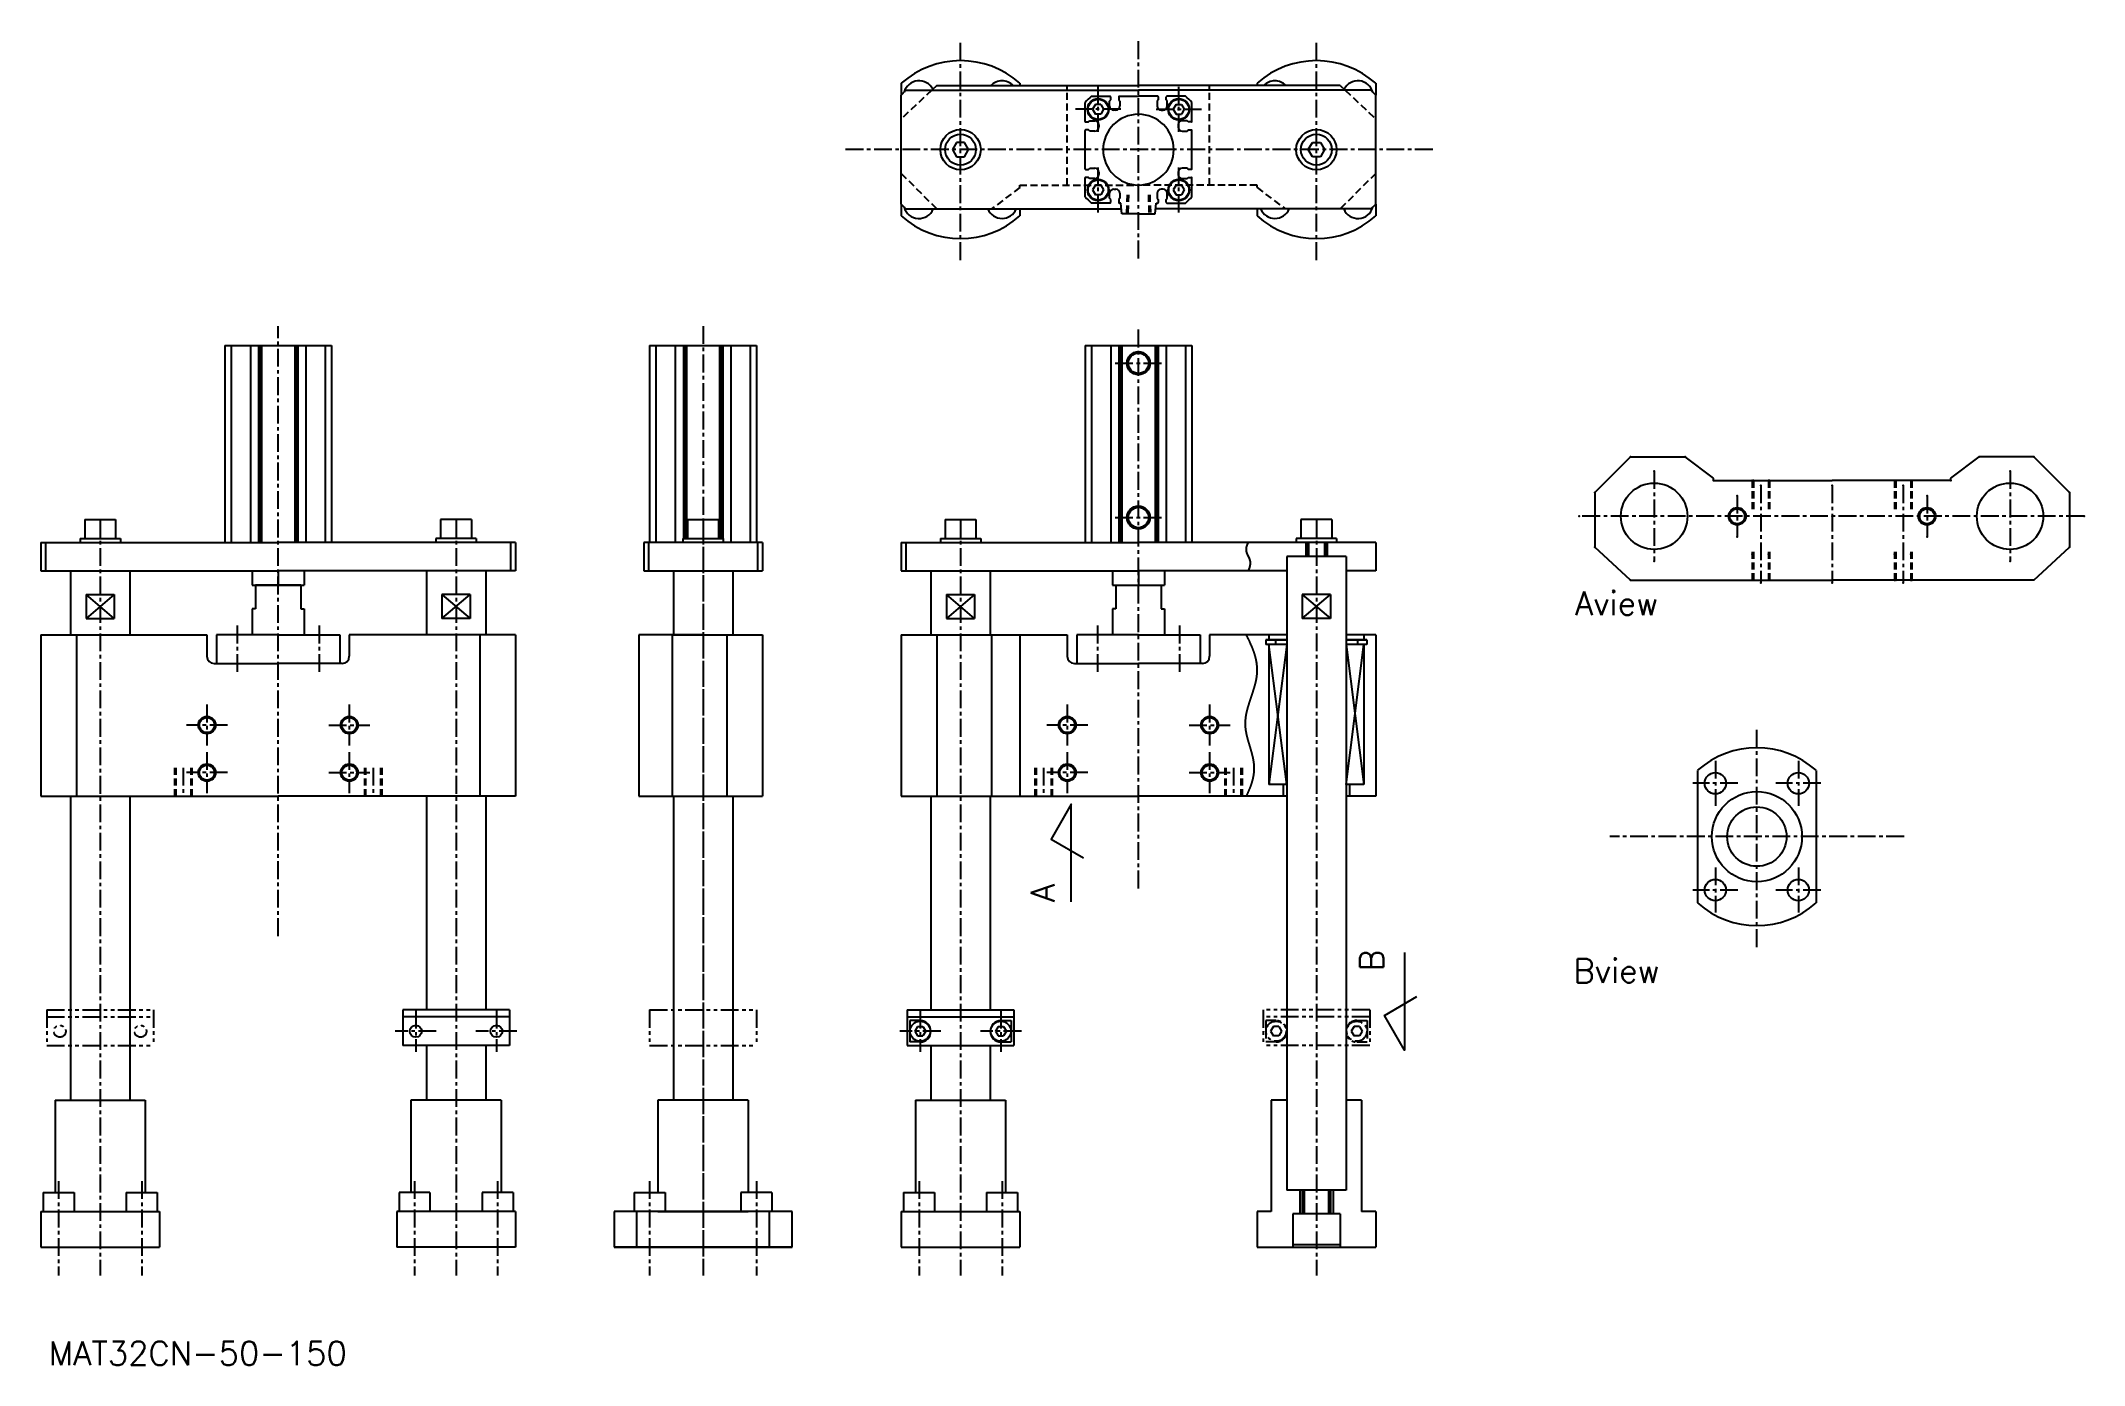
# Model space of a CAD drawing. Extents: x -463 to 399, y -347 to 211.
import ezdxf

# ---------------------------------------------------------------- set-up
doc = ezdxf.new("R2010")
doc.units = 0
for name, pattern in [('CENTER', [12, 7.5, -1.5, 1.5, -1.5]), ('DASHED', [4.5, 3, -1.5]), ('PHANTOM', [15, 7.5, -1.5, 1.5, -1.5, 1.5, -1.5])]:
    doc.linetypes.add(name, pattern=pattern)
doc.layers.get('0').update_dxf_attribs({"linetype": 'CONTINUOUS'})
doc.layers.add('CENTER', color=1, linetype='CENTER')
doc.styles.get("Standard").update_dxf_attribs({"font": 'txt.shx'})

msp = doc.modelspace()

# ---------------------------------------------------------------- texts
at = {"color": 7, "linetype": 'CONTINUOUS'}
for s, p in [('Aview', (184, -30.66)), ('Bview', (183.35, -185.55))]:
    msp.add_text(s, height=10, dxfattribs=at).set_placement(p)
for s, p in [('A', (-35.43, -151.59)), ('B', (103.34, -180.72))]:
    msp.add_text(s, height=10, rotation=90, dxfattribs=at).set_placement(p)
at = {"linetype": 'CONTINUOUS'}
msp.add_text('MAT32CN-50-150', height=10, dxfattribs=at).set_placement((-459.24, -346.71))

# ---------------------------------------------------------------- linework, layer by layer
at = {"color": 7, "linetype": 'CONTINUOUS'}
for p, q in [((-100, 193.47), (-100, 188.52)), ((-100, 188.52), (-98, 190.52)), ((-98, 190.52), (0, 190.52)), ((-85, 192.52), (-87.14, 190.52)), ((-85, 192.52), (0, 192.52)), ((-50.06, 193.52), (-50.06, 192.52)), ((-30, 190.52), (-30, 192.52)), ((85, 192.52), (0, 192.52)), ((98, 190.52), (0, 190.52)), ((30, 190.52), (30, 192.52)), ((50.06, 193.52), (50.06, 192.52)), ((85, 192.52), (87.14, 190.52)), ((100, 188.52), (98, 190.52)), ((100, 193.47), (100, 188.52)), ((-100, 142.52), (-100, 188.52)), ((-22.5, 177.42), (-22.5, 185.36)), ((-19.84, 188.02), (-11.9, 188.02)), ((-18.15, 184.52), (-19.31, 182.52)), ((-19.31, 182.52), (-18.15, 180.52)), ((-15.85, 184.52), (-18.15, 184.52)), ((-15.85, 184.52), (-14.69, 182.52)), ((-14.69, 182.52), (-15.85, 180.52)), ((-12.15, 186.02), (-11.7, 186.52)), ((-12.15, 183.92), (-12.15, 186.02)), ((-11.7, 186.52), (-11.7, 187.82)), ((-9.55, 182.22), (-10.45, 182.22)), ((-8.3, 187.82), (-8.3, 186.52)), ((-8.3, 186.52), (-7.85, 186.02)), ((-8.1, 188.02), (0, 188.02)), ((-7.85, 186.02), (-7.85, 183.92)), ((8.1, 188.02), (0, 188.02)), ((8.3, 186.52), (7.85, 186.02)), ((7.85, 186.02), (7.85, 183.92)), ((8.3, 187.82), (8.3, 186.52)), ((9.55, 182.22), (10.45, 182.22)), ((11.7, 186.52), (11.7, 187.82)), ((12.15, 186.02), (11.7, 186.52)), ((19.84, 188.02), (11.9, 188.02)), ((12.15, 183.92), (12.15, 186.02)), ((15.85, 184.52), (14.69, 182.52)), ((14.69, 182.52), (15.85, 180.52)), ((15.85, 184.52), (18.15, 184.52)), ((18.15, 184.52), (19.31, 182.52)), ((19.31, 182.52), (18.15, 180.52)), ((22.5, 177.42), (22.5, 185.36)), ((100, 142.52), (100, 188.52)), ((-22.5, 157.42), (-22.5, 173.62)), ((-22.3, 177.22), (-21, 177.22)), ((-21, 173.82), (-22.3, 173.82)), ((-21, 177.22), (-20.5, 177.67)), ((-20.5, 173.37), (-21, 173.82)), ((-20.5, 177.67), (-18.4, 177.67)), ((-18.4, 173.37), (-20.5, 173.37)), ((-15.85, 180.52), (-18.15, 180.52)), ((-16.7, 175.97), (-16.7, 175.07)), ((15.85, 180.52), (18.15, 180.52)), ((16.7, 175.97), (16.7, 175.07)), ((20.5, 177.67), (18.4, 177.67)), ((18.4, 173.37), (20.5, 173.37)), ((21, 177.22), (20.5, 177.67)), ((20.5, 173.37), (21, 173.82)), ((22.3, 177.22), (21, 177.22)), ((21, 173.82), (22.3, 173.82)), ((22.5, 157.42), (22.5, 173.62)), ((-76.72, 168.49), (-78.43, 165.52)), ((-78.43, 165.52), (-76.72, 162.55)), ((-73.29, 168.49), (-76.72, 168.49)), ((-71.57, 165.52), (-73.29, 168.49)), ((-73.29, 162.55), (-71.57, 165.52)), ((71.57, 165.52), (73.29, 168.49)), ((73.29, 162.55), (71.57, 165.52)), ((73.29, 168.49), (76.71, 168.49)), ((76.71, 168.49), (78.43, 165.52)), ((78.43, 165.52), (76.71, 162.55)), ((-76.72, 162.55), (-73.29, 162.55)), ((-22.3, 157.22), (-21, 157.22)), ((-21, 157.22), (-20.5, 157.67)), ((-20.5, 157.67), (-18.4, 157.67)), ((-16.7, 155.97), (-16.7, 155.07)), ((16.7, 155.97), (16.7, 155.07)), ((20.5, 157.67), (18.4, 157.67)), ((21, 157.22), (20.5, 157.67)), ((22.3, 157.22), (21, 157.22)), ((76.71, 162.55), (73.29, 162.55)), ((-22.5, 145.68), (-22.5, 153.62)), ((-21, 153.82), (-22.3, 153.82)), ((-20.5, 153.37), (-21, 153.82)), ((-18.4, 153.37), (-20.5, 153.37)), ((-18.15, 150.52), (-19.31, 148.52)), ((-19.31, 148.52), (-18.15, 146.52)), ((-15.85, 150.52), (-18.15, 150.52)), ((-15.85, 146.52), (-18.15, 146.52)), ((-15.85, 150.52), (-14.69, 148.52)), ((-14.69, 148.52), (-15.85, 146.52)), ((-12.15, 145.02), (-12.15, 147.12)), ((-10.45, 148.82), (-9.55, 148.82)), ((-7.85, 147.12), (-7.85, 145.02)), ((7.85, 147.12), (7.85, 145.02)), ((10.45, 148.82), (9.55, 148.82)), ((12.15, 145.02), (12.15, 147.12)), ((15.85, 150.52), (14.69, 148.52)), ((14.69, 148.52), (15.85, 146.52)), ((15.85, 150.52), (18.15, 150.52)), ((15.85, 146.52), (18.15, 146.52)), ((18.15, 150.52), (19.31, 148.52)), ((19.31, 148.52), (18.15, 146.52)), ((18.4, 153.37), (20.5, 153.37)), ((20.5, 153.37), (21, 153.82)), ((21, 153.82), (22.3, 153.82)), ((22.5, 145.68), (22.5, 153.62)), ((-98, 140.52), (-100, 142.52)), ((-100, 142.52), (-100, 137.57)), ((-98, 140.52), (-7.22, 140.52)), ((-50, 140.52), (-50, 137.57)), ((-11.9, 143.02), (-19.84, 143.02)), ((-11.7, 144.52), (-12.15, 145.02)), ((-11.7, 143.22), (-11.7, 144.52)), ((-7.85, 145.02), (-8.3, 144.52)), ((-8.3, 144.52), (-8.3, 143.22)), ((-7.5, 143.02), (-8.1, 143.02)), ((-7, 138.52), (-7.5, 143.02)), ((0, 138.52), (-7, 138.52)), ((0, 138.52), (7, 138.52)), ((7, 138.52), (7.5, 143.02)), ((98, 140.52), (7.22, 140.52)), ((7.5, 143.02), (8.1, 143.02)), ((7.85, 145.02), (8.3, 144.52)), ((8.3, 144.52), (8.3, 143.22)), ((11.7, 144.52), (12.15, 145.02)), ((11.7, 143.22), (11.7, 144.52)), ((11.9, 143.02), (19.84, 143.02)), ((50, 140.52), (50, 137.57)), ((98, 140.52), (100, 142.52)), ((100, 142.52), (100, 137.57)), ((-385.12, 83), (-385.12, 0)), ((-385.12, 83), (-362.62, 83)), ((-382.47, 83), (-382.47, 0)), ((-374.32, 83), (-374.32, 0)), ((-370.92, 83), (-370.92, 0)), ((-370.12, 83), (-370.12, 0)), ((-369.62, 83), (-369.62, 0)), ((-362.62, 83), (-340.12, 83)), ((-355.62, 83), (-355.62, 0)), ((-355.12, 83), (-355.12, 0)), ((-354.32, 83), (-354.32, 0)), ((-350.92, 83), (-350.92, 0)), ((-342.78, 83), (-342.78, 0)), ((-340.12, 83), (-340.12, 0)), ((-206.03, 83), (-206.03, 0)), ((-206.03, 83), (-183.53, 83)), ((-203.37, 83), (-203.37, 0)), ((-195.23, 83), (-195.23, 0)), ((-191.83, 83), (-191.83, 1.6)), ((-191.03, 83), (-191.03, 1.6)), ((-190.53, 83), (-190.53, 1.6)), ((-183.53, 83), (-161.03, 83)), ((-176.53, 83), (-176.53, 1.6)), ((-176.03, 83), (-176.03, 1.6)), ((-175.23, 83), (-175.23, 1.6)), ((-171.83, 83), (-171.83, 0)), ((-163.69, 83), (-163.69, 0)), ((-161.03, 83), (-161.03, 0)), ((-22.5, 83), (-22.5, 0)), ((-22.5, 83), (0, 83)), ((-19.84, 83), (-19.84, 0)), ((-11.7, 83), (-11.7, 0)), ((-8.3, 83), (-8.3, 0)), ((-7.5, 83), (-7.5, 0)), ((-7, 83), (-7, 0)), ((0, 83), (22.5, 83)), ((7, 83), (7, 0)), ((7.5, 83), (7.5, 0)), ((8.3, 83), (8.3, 0)), ((11.7, 83), (11.7, 0)), ((19.84, 83), (19.84, 0)), ((22.5, 83), (22.5, 0)), ((192.36, 21.03), (207.36, 36.03)), ((207.36, 36.03), (230.36, 36.03)), ((242.36, 27.03), (230.36, 36.03)), ((342.36, 27.03), (354.36, 36.03)), ((377.36, 36.03), (354.36, 36.03)), ((392.36, 21.03), (377.36, 36.03)), ((242.36, 26.03), (242.36, 27.03)), ((242.36, 26.03), (292.36, 26.03)), ((342.36, 26.03), (292.36, 26.03)), ((342.36, 26.03), (342.36, 27.03)), ((192.36, 21.03), (192.36, -1.97)), ((392.36, 21.03), (392.36, -1.97)), ((-444.12, 9.6), (-431.12, 9.6)), ((-444.12, 9.6), (-444.12, 1.6)), ((-431.12, 9.6), (-431.12, 1.6)), ((-281.12, 9.6), (-294.12, 9.6)), ((-294.12, 9.6), (-294.12, 1.6)), ((-281.12, 9.6), (-281.12, 1.6)), ((-190.03, 9.6), (-177.03, 9.6)), ((-190.03, 9.6), (-190.03, 1.6)), ((-177.03, 9.6), (-177.03, 1.6)), ((-81.5, 9.6), (-68.5, 9.6)), ((-81.5, 9.6), (-81.5, 1.6)), ((-68.5, 9.6), (-68.5, 1.6)), ((81.5, 9.6), (68.5, 9.6)), ((68.5, 9.6), (68.5, 1.6)), ((81.5, 9.6), (81.5, 1.6)), ((-462.62, 0), (-362.62, 0)), ((-462.62, 0), (-462.62, -12)), ((-460.62, 0), (-460.62, -12)), ((-446.12, 1.6), (-429.12, 1.6)), ((-446.12, 1.6), (-446.12, 0)), ((-429.12, 1.6), (-429.12, 0)), ((-262.62, 0), (-362.62, 0)), ((-279.12, 1.6), (-296.12, 1.6)), ((-296.12, 1.6), (-296.12, 0)), ((-279.12, 1.6), (-279.12, 0)), ((-264.62, 0), (-264.62, -12)), ((-262.62, 0), (-262.62, -12)), ((-158.53, 0), (-208.53, 0)), ((-208.53, 0), (-208.53, -12)), ((-206.53, 0), (-206.53, -12)), ((-192.03, 1.6), (-175.03, 1.6)), ((-192.03, 1.6), (-192.03, 0)), ((-175.03, 1.6), (-175.03, 0)), ((-160.53, 0), (-160.53, -12)), ((-158.53, 0), (-158.53, -12)), ((-100, 0), (0, 0)), ((-100, 0), (-100, -12)), ((-98, 0), (-98, -12)), ((-83.5, 1.6), (-66.5, 1.6)), ((-83.5, 1.6), (-83.5, 0)), ((-66.5, 1.6), (-66.5, 0)), ((100, 0), (0, 0)), ((83.5, 1.6), (66.5, 1.6)), ((66.5, 1.6), (66.5, 0)), ((70.5, 0), (70.5, -6)), ((71, 0), (71, -6)), ((71.63, 0), (71.63, -6)), ((78.38, 0), (78.38, -6)), ((79, 0), (79, -6)), ((79.5, 0), (79.5, -6)), ((83.5, 1.6), (83.5, 0)), ((100, 0), (100, -12)), ((87.5, -6), (62.5, -6)), ((62.5, -6), (62.5, -273)), ((87.5, -6), (87.5, -273)), ((207.36, -15.97), (192.36, -1.97)), ((377.36, -15.97), (392.36, -1.97)), ((-462.62, -12), (-450.12, -12)), ((-462.62, -12), (-362.62, -12)), ((-450.12, -12), (-425.12, -12)), ((-450.12, -12), (-450.12, -39)), ((-425.12, -12), (-425.12, -39)), ((-373.62, -12), (-373.62, -18)), ((-262.62, -12), (-362.62, -12)), ((-362.62, -12), (-362.62, -18)), ((-351.62, -12), (-351.62, -18)), ((-300.12, -12), (-300.12, -39)), ((-275.12, -12), (-275.12, -39)), ((-208.53, -12), (-158.53, -12)), ((-196.03, -12), (-196.03, -39)), ((-171.03, -12), (-171.03, -39)), ((-100, -12), (0, -12)), ((-87.5, -12), (-87.5, -39)), ((-62.5, -12), (-62.5, -39)), ((-11, -12), (-11, -18)), ((62.5, -12), (0, -12)), ((0, -12), (0, -18)), ((11, -12), (11, -18)), ((100, -12), (87.5, -12)), ((207.36, -15.97), (292.36, -15.97)), ((377.36, -15.97), (292.36, -15.97)), ((-443.56, -22), (-431.69, -22)), ((-443.56, -22), (-443.56, -32)), ((-431.69, -22), (-443.56, -32)), ((-431.69, -32), (-443.56, -22)), ((-431.69, -22), (-431.69, -32)), ((-373.62, -18), (-351.62, -18)), ((-372.12, -18), (-372.12, -28)), ((-353.12, -18), (-372.12, -18)), ((-353.12, -18), (-353.12, -28)), ((-293.56, -22), (-293.56, -32)), ((-293.56, -32), (-281.69, -22)), ((-281.69, -22), (-293.56, -22)), ((-293.56, -22), (-281.69, -32)), ((-281.69, -22), (-281.69, -32)), ((-69.06, -32), (-80.94, -22)), ((-80.94, -22), (-80.94, -32)), ((-80.94, -22), (-69.06, -22)), ((-69.06, -22), (-80.94, -32)), ((-69.06, -22), (-69.06, -32)), ((-11, -18), (11, -18)), ((-9.5, -18), (-9.5, -28)), ((9.5, -18), (9.5, -28)), ((80.94, -22), (69.06, -22)), ((69.06, -22), (69.06, -32)), ((69.06, -22), (80.94, -32)), ((69.06, -32), (80.94, -22)), ((80.94, -22), (80.94, -32)), ((-443.56, -32), (-431.69, -32)), ((-373.62, -28), (-373.62, -39)), ((-372.12, -28), (-373.62, -28)), ((-353.12, -28), (-351.62, -28)), ((-351.62, -28), (-351.62, -39)), ((-281.69, -32), (-293.56, -32)), ((-80.94, -32), (-69.06, -32)), ((-11, -28), (-11, -39)), ((-9.5, -28), (-11, -28)), ((9.5, -28), (11, -28)), ((11, -28), (11, -39)), ((80.94, -32), (69.06, -32)), ((-462.62, -39), (-450.12, -39)), ((-462.62, -39), (-392.62, -39)), ((-462.62, -39), (-462.62, -107)), ((-447.62, -39), (-447.62, -107)), ((-392.62, -39), (-392.62, -48)), ((-362.62, -39), (-388.62, -39)), ((-388.62, -39), (-388.62, -51)), ((-362.62, -39), (-336.62, -39)), ((-336.62, -39), (-336.62, -51)), ((-262.62, -39), (-332.62, -39)), ((-332.62, -39), (-332.62, -48)), ((-277.62, -39), (-277.62, -107)), ((-262.62, -39), (-262.62, -107)), ((-183.53, -39), (-210.53, -39)), ((-210.53, -39), (-210.53, -107)), ((-196.53, -39), (-196.53, -107)), ((-196.03, -39), (-171.03, -39)), ((-183.53, -39), (-158.53, -39)), ((-173.53, -39), (-173.53, -107)), ((-158.53, -39), (-158.53, -107)), ((-100, -39), (-30, -39)), ((-100, -39), (-100, -107)), ((-85, -39), (-85, -107)), ((-62, -39), (-62, -107)), ((-50, -39), (-50, -107)), ((-30, -39), (-30, -48)), ((-26, -39), (-26, -51)), ((0, -39), (-26, -39)), ((0, -39), (26, -39)), ((26, -39), (26, -51)), ((62.5, -39), (30, -39)), ((30, -39), (30, -48)), ((53.75, -41), (53.75, -43)), ((62.5, -41), (53.75, -41)), ((62.5, -41.25), (53.75, -41.25)), ((62.5, -43), (53.75, -43)), ((55, -39), (55, -41)), ((55, -43), (55, -102)), ((62.5, -102), (55, -43)), ((62.5, -43), (55, -102)), ((57.75, -41.25), (57.75, -43)), ((62.5, -43), (62.5, -102)), ((100, -39), (87.5, -39)), ((96.25, -41), (87.5, -41)), ((96.25, -41.25), (87.5, -41.25)), ((96.25, -43), (87.5, -43)), ((87.5, -43), (87.5, -102)), ((87.5, -102), (95, -43)), ((87.5, -43), (95, -102)), ((92.25, -41.25), (92.25, -43)), ((95, -39), (95, -41)), ((95, -43), (95, -102)), ((96.25, -41), (96.25, -43)), ((100, -39), (100, -107)), ((-389.62, -51), (-362.62, -51)), ((-335.62, -51), (-362.62, -51)), ((-27, -51), (0, -51)), ((27, -51), (0, -51)), ((62.5, -102), (55, -102)), ((61, -102), (61, -107)), ((95, -102), (87.5, -102)), ((89, -102), (89, -107)), ((235.65, -96.05), (235.65, -151.95)), ((285.65, -96.05), (285.65, -151.95)), ((-462.62, -107), (-450.12, -107)), ((-462.62, -107), (-362.62, -107)), ((-450.12, -107), (-450.12, -235)), ((-425.12, -107), (-425.12, -235)), ((-262.62, -107), (-362.62, -107)), ((-300.12, -107), (-300.12, -197)), ((-275.12, -107), (-275.12, -197)), ((-210.53, -107), (-158.53, -107)), ((-196.03, -107), (-196.03, -235)), ((-196.03, -107), (-171.03, -107)), ((-171.03, -107), (-171.03, -235)), ((-100, -107), (0, -107)), ((-87.5, -107), (-87.5, -197)), ((-62.5, -107), (-62.5, -197)), ((62.5, -107), (0, -107)), ((100, -107), (87.5, -107)), ((-265.12, -197), (-310.12, -197)), ((-310.12, -197), (-310.12, -212)), ((-265.12, -197), (-265.12, -212)), ((-97.5, -197), (-52.5, -197)), ((-97.5, -197), (-97.5, -212)), ((-52.5, -197), (-52.5, -212)), ((-265.12, -200), (-310.12, -200)), ((-97.5, -200), (-52.5, -200)), ((-92, -201.5), (-96.38, -201.5)), ((-96.38, -201.5), (-96.38, -210.5)), ((-93.15, -204), (-94.31, -206)), ((-94.31, -206), (-93.15, -208)), ((-93.15, -204), (-90.85, -204)), ((-90.85, -204), (-89.69, -206)), ((-89.69, -206), (-90.85, -208)), ((-59.15, -204), (-60.31, -206)), ((-60.31, -206), (-59.15, -208)), ((-59.15, -204), (-56.85, -204)), ((-58, -201.5), (-53.62, -201.5)), ((-56.85, -204), (-55.69, -206)), ((-55.69, -206), (-56.85, -208)), ((-53.62, -201.5), (-53.62, -210.5)), ((-265.12, -212), (-310.12, -212)), ((-300.12, -212), (-300.12, -235)), ((-275.12, -212), (-275.12, -235)), ((-97.5, -212), (-52.5, -212)), ((-92, -210.5), (-96.38, -210.5)), ((-93.15, -208), (-90.85, -208)), ((-87.5, -212), (-87.5, -235)), ((-62.5, -212), (-62.5, -235)), ((-59.15, -208), (-56.85, -208)), ((-58, -210.5), (-53.62, -210.5)), ((-456.62, -235), (-437.62, -235)), ((-456.62, -235), (-456.62, -274)), ((-437.62, -235), (-418.62, -235)), ((-418.62, -235), (-418.62, -274)), ((-306.62, -235), (-306.62, -274)), ((-287.62, -235), (-306.62, -235)), ((-268.62, -235), (-287.62, -235)), ((-268.62, -235), (-268.62, -274)), ((-202.53, -235), (-202.53, -274)), ((-164.53, -235), (-202.53, -235)), ((-164.53, -235), (-171.03, -235)), ((-164.53, -235), (-164.53, -274)), ((-94, -235), (-75, -235)), ((-94, -235), (-94, -274)), ((-75, -235), (-56, -235)), ((-56, -235), (-56, -274)), ((56, -235), (56, -282)), ((62.5, -235), (56, -235)), ((94, -235), (87.5, -235)), ((94, -235), (94, -282)), ((-461.62, -274), (-448.62, -274)), ((-461.62, -274), (-461.62, -282)), ((-448.62, -274), (-448.62, -282)), ((-426.62, -274), (-413.62, -274)), ((-426.62, -274), (-426.62, -282)), ((-413.62, -274), (-413.62, -282)), ((-298.62, -274), (-311.62, -274)), ((-311.62, -274), (-311.62, -282)), ((-298.62, -274), (-298.62, -282)), ((-263.62, -274), (-276.62, -274)), ((-276.62, -274), (-276.62, -282)), ((-263.62, -274), (-263.62, -282)), ((-212.53, -274), (-199.53, -274)), ((-212.53, -274), (-212.53, -282)), ((-199.53, -274), (-199.53, -282)), ((-154.53, -274), (-167.53, -274)), ((-167.53, -274), (-167.53, -282)), ((-154.53, -274), (-154.53, -282)), ((-99, -274), (-86, -274)), ((-99, -274), (-99, -282)), ((-86, -274), (-86, -282)), ((-64, -274), (-51, -274)), ((-64, -274), (-64, -282)), ((-51, -274), (-51, -282)), ((87.5, -273), (62.5, -273)), ((68, -273), (68, -283)), ((69, -273), (69, -283)), ((69.88, -273), (69.88, -283)), ((80.13, -273), (80.13, -283)), ((81, -273), (81, -283)), ((82, -273), (82, -283)), ((-462.62, -282), (-462.62, -297)), ((-462.62, -282), (-437.62, -282)), ((-437.62, -282), (-412.62, -282)), ((-412.62, -282), (-412.62, -297)), ((-312.62, -282), (-312.62, -297)), ((-287.62, -282), (-312.62, -282)), ((-262.62, -282), (-287.62, -282)), ((-262.62, -282), (-262.62, -297)), ((-183.53, -282), (-221.03, -282)), ((-221.03, -282), (-221.03, -297)), ((-211.48, -297), (-211.48, -282)), ((-202.53, -282), (-164.53, -282)), ((-146.03, -282), (-183.53, -282)), ((-155.58, -297), (-155.58, -282)), ((-146.03, -297), (-146.03, -282)), ((-100, -282), (-100, -297)), ((-100, -282), (-75, -282)), ((-75, -282), (-50, -282)), ((-50, -282), (-50, -297)), ((50, -282), (50, -297)), ((56, -282), (50, -282)), ((85, -283), (65, -283)), ((65, -283), (65, -297)), ((85, -283), (85, -297)), ((100, -282), (94, -282)), ((100, -282), (100, -297)), ((-462.62, -297), (-412.62, -297)), ((-262.62, -297), (-312.62, -297)), ((-221.03, -297), (-146.03, -297)), ((-183.53, -297), (-221.03, -297)), ((-183.53, -297), (-221.03, -297)), ((-146.03, -297), (-183.53, -297)), ((-100, -297), (-50, -297)), ((50, -297), (100, -297)), ((85, -296), (65, -296))]:
    msp.add_line(p, q, dxfattribs=at)
at = {"color": 3, "linetype": 'DASHED'}
for p, q in [((-87.14, 190.52), (-100, 178.52)), ((-30, 150.52), (-30, 190.52)), ((30, 150.52), (30, 190.52)), ((87.14, 190.52), (100, 178.52)), ((-100, 155.52), (-100, 178.52)), ((100, 155.52), (100, 178.52)), ((-100, 155.52), (-85, 140.52)), ((100, 155.52), (85, 140.52)), ((-50, 149.52), (-62, 140.52)), ((-50, 150.52), (0, 150.52)), ((-50, 149.52), (-50, 150.52)), ((-4.75, 146.51), (-5.03, 138.53)), ((-4.17, 146.51), (-4.45, 138.51)), ((50, 150.52), (0, 150.52)), ((4.17, 146.51), (4.45, 138.51)), ((4.75, 146.51), (5.03, 138.53)), ((50, 149.52), (50, 150.52)), ((50, 149.52), (62, 140.52)), ((-85, 140.52), (-62, 140.52)), ((85, 140.52), (62, 140.52)), ((258.71, 26.03), (258.71, 14.03)), ((259.21, 26.03), (259.21, 14.03)), ((265.51, 26.03), (265.51, 14.03)), ((266.01, 26.03), (266.01, 14.03)), ((318.71, 26.03), (318.71, 14.03)), ((319.21, 26.03), (319.21, 14.03)), ((325.51, 26.03), (325.51, 14.03)), ((326.01, 26.03), (326.01, 14.03)), ((258.71, -3.97), (258.71, -15.97)), ((259.21, -3.97), (259.21, -15.97)), ((265.51, -3.97), (265.51, -15.97)), ((266.01, -3.97), (266.01, -15.97)), ((318.71, -3.97), (318.71, -15.97)), ((319.21, -3.97), (319.21, -15.97)), ((325.51, -3.97), (325.51, -15.97)), ((326.01, -3.97), (326.01, -15.97)), ((-406.27, -95), (-406.27, -107)), ((-405.77, -95), (-405.77, -107)), ((-399.47, -95), (-399.47, -107)), ((-398.97, -95), (-398.97, -107)), ((-326.27, -95), (-326.27, -107)), ((-325.77, -95), (-325.77, -107)), ((-319.47, -95), (-319.47, -107)), ((-318.97, -95), (-318.97, -107)), ((-43.65, -95), (-43.65, -107)), ((-43.15, -95), (-43.15, -107)), ((-36.85, -95), (-36.85, -107)), ((-36.35, -95), (-36.35, -107)), ((36.35, -95), (36.35, -107)), ((36.85, -95), (36.85, -107)), ((43.15, -95), (43.15, -107)), ((43.65, -95), (43.65, -107))]:
    msp.add_line(p, q, dxfattribs=at)
at = {"color": 3, "linetype": 'PHANTOM'}
for p, q in [((-460.12, -197), (-415.12, -197)), ((-460.12, -197), (-460.12, -212)), ((-415.12, -197), (-415.12, -212)), ((-206.03, -197), (-161.03, -197)), ((-206.03, -197), (-206.03, -212)), ((-161.03, -197), (-161.03, -212)), ((97.5, -197), (52.5, -197)), ((52.5, -197), (52.5, -212)), ((97.5, -197), (97.5, -212)), ((-460.12, -200), (-415.12, -200)), ((97.5, -200), (52.5, -200)), ((53.62, -201.5), (53.62, -210.5)), ((58, -201.5), (53.62, -201.5)), ((56.85, -204), (55.69, -206)), ((55.69, -206), (56.85, -208)), ((59.15, -204), (56.85, -204)), ((59.15, -204), (60.31, -206)), ((60.31, -206), (59.15, -208)), ((90.85, -204), (89.69, -206)), ((89.69, -206), (90.85, -208)), ((93.15, -204), (90.85, -204)), ((92, -201.5), (96.38, -201.5)), ((93.15, -204), (94.31, -206)), ((94.31, -206), (93.15, -208)), ((96.38, -201.5), (96.38, -210.5)), ((-460.12, -212), (-415.12, -212)), ((-206.03, -212), (-161.03, -212)), ((97.5, -212), (52.5, -212)), ((58, -210.5), (53.62, -210.5)), ((59.15, -208), (56.85, -208)), ((93.15, -208), (90.85, -208)), ((92, -210.5), (96.38, -210.5))]:
    msp.add_line(p, q, dxfattribs=at)
at = {"color": 7, "linetype": 'CONTINUOUS'}
for points in [[(-28.35, -151.53), (-28.35, -110.36), (-36.81, -125.01), (-23.15, -132.9)], [(112.17, -172.78), (112.17, -213.95), (103.71, -199.3), (117.37, -191.41)]]:
    msp.add_lwpolyline(points, dxfattribs=at)
at = {"color": 7}
for points in [[(46.27, 0, 0), (46.25, -0.03, 0), (46.24, -0.05, 0), (46.22, -0.08, 0), (46.21, -0.11, 0), (46.19, -0.13, 0), (46.18, -0.16, 0), (46.17, -0.19, 0), (46.15, -0.21, 0), (46.14, -0.24, 0), (46.12, -0.27, 0), (46.11, -0.29, 0), (46.09, -0.32, 0), (46.08, -0.35, 0), (46.07, -0.38, 0), (46.05, -0.4, 0), (46.04, -0.43, 0), (46.03, -0.46, 0), (46.01, -0.48, 0), (46, -0.51, 0), (45.99, -0.54, 0), (45.97, -0.57, 0), (45.96, -0.59, 0), (45.95, -0.62, 0), (45.93, -0.65, 0), (45.92, -0.68, 0), (45.91, -0.7, 0), (45.9, -0.73, 0), (45.88, -0.76, 0), (45.87, -0.79, 0), (45.86, -0.81, 0), (45.85, -0.84, 0), (45.83, -0.87, 0), (45.82, -0.9, 0), (45.81, -0.92, 0), (45.8, -0.95, 0), (45.79, -0.98, 0), (45.77, -1.01, 0), (45.76, -1.04, 0), (45.75, -1.07, 0), (45.74, -1.09, 0), (45.73, -1.12, 0), (45.72, -1.15, 0), (45.7, -1.18, 0), (45.69, -1.21, 0), (45.68, -1.23, 0), (45.67, -1.26, 0), (45.66, -1.29, 0), (45.65, -1.32, 0), (45.64, -1.35, 0), (45.63, -1.38, 0), (45.62, -1.41, 0), (45.61, -1.43, 0), (45.6, -1.46, 0), (45.59, -1.49, 0), (45.58, -1.52, 0), (45.57, -1.55, 0), (45.56, -1.58, 0), (45.55, -1.61, 0), (45.54, -1.64, 0), (45.53, -1.67, 0), (45.52, -1.69, 0), (45.52, -1.72, 0), (45.51, -1.75, 0), (45.5, -1.78, 0), (45.49, -1.81, 0), (45.48, -1.84, 0), (45.47, -1.87, 0), (45.47, -1.9, 0), (45.46, -1.93, 0), (45.45, -1.96, 0), (45.44, -1.99, 0), (45.44, -2.02, 0), (45.43, -2.05, 0), (45.42, -2.08, 0), (45.42, -2.11, 0), (45.41, -2.14, 0), (45.41, -2.17, 0), (45.4, -2.2, 0), (45.39, -2.23, 0), (45.39, -2.26, 0), (45.38, -2.29, 0), (45.38, -2.32, 0), (45.37, -2.35, 0), (45.37, -2.38, 0), (45.36, -2.41, 0), (45.36, -2.44, 0), (45.36, -2.47, 0), (45.35, -2.5, 0), (45.35, -2.53, 0), (45.35, -2.56, 0), (45.34, -2.59, 0), (45.34, -2.62, 0), (45.34, -2.65, 0), (45.34, -2.68, 0), (45.33, -2.71, 0), (45.33, -2.74, 0), (45.33, -2.77, 0), (45.33, -2.8, 0), (45.33, -2.83, 0), (45.33, -2.86, 0), (45.33, -2.89, 0), (45.33, -2.92, 0), (45.33, -2.95, 0), (45.33, -2.98, 0), (45.33, -3.01, 0), (45.33, -3.05, 0), (45.33, -3.08, 0), (45.33, -3.11, 0), (45.33, -3.14, 0), (45.33, -3.17, 0), (45.33, -3.2, 0), (45.33, -3.23, 0), (45.34, -3.26, 0), (45.34, -3.29, 0), (45.34, -3.32, 0), (45.34, -3.35, 0), (45.35, -3.38, 0), (45.35, -3.41, 0), (45.35, -3.44, 0), (45.36, -3.47, 0), (45.36, -3.5, 0), (45.37, -3.53, 0), (45.37, -3.56, 0), (45.38, -3.59, 0), (45.38, -3.62, 0), (45.39, -3.65, 0), (45.39, -3.68, 0), (45.4, -3.71, 0), (45.41, -3.74, 0), (45.41, -3.77, 0), (45.42, -3.8, 0), (45.43, -3.83, 0), (45.43, -3.86, 0), (45.44, -3.89, 0), (45.45, -3.92, 0), (45.46, -3.95, 0), (45.46, -3.97, 0), (45.47, -4, 0), (45.48, -4.03, 0), (45.49, -4.06, 0), (45.5, -4.09, 0), (45.51, -4.12, 0), (45.52, -4.15, 0), (45.52, -4.18, 0), (45.53, -4.21, 0), (45.54, -4.24, 0), (45.55, -4.27, 0), (45.56, -4.29, 0), (45.57, -4.32, 0), (45.58, -4.35, 0), (45.59, -4.38, 0), (45.6, -4.41, 0), (45.62, -4.44, 0), (45.63, -4.47, 0), (45.64, -4.49, 0), (45.65, -4.52, 0), (45.66, -4.55, 0), (45.67, -4.58, 0), (45.68, -4.61, 0), (45.69, -4.64, 0), (45.7, -4.66, 0), (45.72, -4.69, 0), (45.73, -4.72, 0), (45.74, -4.75, 0), (45.75, -4.78, 0), (45.76, -4.8, 0), (45.78, -4.83, 0), (45.79, -4.86, 0), (45.8, -4.89, 0), (45.81, -4.92, 0), (45.82, -4.94, 0), (45.84, -4.97, 0), (45.85, -5, 0), (45.86, -5.03, 0), (45.87, -5.05, 0), (45.89, -5.08, 0), (45.9, -5.11, 0), (45.91, -5.14, 0), (45.93, -5.16, 0), (45.94, -5.19, 0), (45.95, -5.22, 0), (45.96, -5.25, 0), (45.98, -5.27, 0), (45.99, -5.3, 0), (46, -5.33, 0), (46.02, -5.36, 0), (46.03, -5.38, 0), (46.04, -5.41, 0), (46.05, -5.44, 0), (46.07, -5.47, 0), (46.08, -5.49, 0), (46.09, -5.52, 0), (46.11, -5.55, 0), (46.12, -5.58, 0), (46.13, -5.6, 0), (46.15, -5.63, 0), (46.16, -5.66, 0), (46.17, -5.69, 0), (46.19, -5.71, 0), (46.2, -5.74, 0), (46.21, -5.77, 0), (46.23, -5.79, 0), (46.24, -5.82, 0), (46.25, -5.85, 0), (46.27, -5.88, 0), (46.28, -5.9, 0), (46.29, -5.93, 0), (46.31, -5.96, 0), (46.32, -5.99, 0), (46.33, -6.01, 0), (46.34, -6.04, 0), (46.36, -6.07, 0), (46.37, -6.1, 0), (46.38, -6.12, 0), (46.4, -6.15, 0), (46.41, -6.18, 0), (46.42, -6.2, 0), (46.44, -6.23, 0), (46.45, -6.26, 0), (46.46, -6.29, 0), (46.47, -6.31, 0), (46.49, -6.34, 0), (46.5, -6.37, 0), (46.51, -6.4, 0), (46.52, -6.43, 0), (46.54, -6.45, 0), (46.55, -6.48, 0), (46.56, -6.51, 0), (46.57, -6.54, 0), (46.59, -6.56, 0), (46.6, -6.59, 0), (46.61, -6.62, 0), (46.62, -6.65, 0), (46.63, -6.68, 0), (46.65, -6.7, 0), (46.66, -6.73, 0), (46.67, -6.76, 0), (46.68, -6.79, 0), (46.69, -6.82, 0), (46.7, -6.84, 0), (46.71, -6.87, 0), (46.72, -6.9, 0), (46.73, -6.93, 0), (46.74, -6.96, 0), (46.76, -6.99, 0), (46.77, -7.02, 0), (46.78, -7.04, 0), (46.79, -7.07, 0), (46.8, -7.1, 0), (46.81, -7.13, 0), (46.82, -7.16, 0), (46.82, -7.19, 0), (46.83, -7.22, 0), (46.84, -7.25, 0), (46.85, -7.28, 0), (46.86, -7.3, 0), (46.87, -7.33, 0), (46.88, -7.36, 0), (46.89, -7.39, 0), (46.9, -7.42, 0), (46.9, -7.45, 0), (46.91, -7.48, 0), (46.92, -7.51, 0), (46.93, -7.54, 0), (46.93, -7.57, 0), (46.94, -7.6, 0), (46.95, -7.63, 0), (46.95, -7.66, 0), (46.96, -7.69, 0), (46.97, -7.72, 0), (46.97, -7.75, 0), (46.98, -7.78, 0), (46.99, -7.81, 0), (46.99, -7.84, 0), (47, -7.87, 0), (47, -7.9, 0), (47.01, -7.93, 0), (47.01, -7.96, 0), (47.02, -7.99, 0), (47.02, -8.02, 0), (47.03, -8.05, 0), (47.03, -8.08, 0), (47.04, -8.11, 0), (47.04, -8.14, 0), (47.04, -8.17, 0), (47.05, -8.2, 0), (47.05, -8.23, 0), (47.05, -8.26, 0), (47.05, -8.29, 0), (47.06, -8.32, 0), (47.06, -8.35, 0), (47.06, -8.38, 0), (47.06, -8.41, 0), (47.06, -8.44, 0), (47.07, -8.47, 0), (47.07, -8.5, 0), (47.07, -8.53, 0), (47.07, -8.56, 0), (47.07, -8.59, 0), (47.07, -8.62, 0), (47.07, -8.65, 0), (47.07, -8.68, 0), (47.07, -8.71, 0), (47.07, -8.74, 0), (47.07, -8.77, 0), (47.07, -8.8, 0), (47.07, -8.83, 0), (47.07, -8.86, 0), (47.06, -8.9, 0), (47.06, -8.93, 0), (47.06, -8.96, 0), (47.06, -8.99, 0), (47.06, -9.02, 0), (47.06, -9.05, 0), (47.05, -9.08, 0), (47.05, -9.11, 0), (47.05, -9.14, 0), (47.05, -9.17, 0), (47.04, -9.2, 0), (47.04, -9.23, 0), (47.04, -9.26, 0), (47.03, -9.29, 0), (47.03, -9.32, 0), (47.03, -9.35, 0), (47.02, -9.38, 0), (47.02, -9.41, 0), (47.01, -9.44, 0), (47.01, -9.47, 0), (47, -9.5, 0), (47, -9.53, 0), (47, -9.56, 0), (46.99, -9.59, 0), (46.99, -9.62, 0), (46.98, -9.65, 0), (46.98, -9.68, 0), (46.97, -9.71, 0), (46.96, -9.74, 0), (46.96, -9.77, 0), (46.95, -9.8, 0), (46.95, -9.83, 0), (46.94, -9.86, 0), (46.94, -9.89, 0), (46.93, -9.92, 0), (46.92, -9.95, 0), (46.92, -9.98, 0), (46.91, -10.01, 0), (46.9, -10.04, 0), (46.9, -10.07, 0), (46.89, -10.1, 0), (46.88, -10.13, 0), (46.88, -10.16, 0), (46.87, -10.19, 0), (46.86, -10.22, 0), (46.86, -10.25, 0), (46.85, -10.27, 0), (46.84, -10.3, 0), (46.83, -10.33, 0), (46.83, -10.36, 0), (46.82, -10.39, 0), (46.81, -10.42, 0), (46.8, -10.45, 0), (46.79, -10.48, 0), (46.79, -10.51, 0), (46.78, -10.54, 0), (46.77, -10.57, 0), (46.76, -10.6, 0), (46.75, -10.63, 0), (46.74, -10.66, 0), (46.74, -10.68, 0), (46.73, -10.71, 0), (46.72, -10.74, 0), (46.71, -10.77, 0), (46.7, -10.8, 0), (46.69, -10.83, 0), (46.68, -10.86, 0), (46.67, -10.89, 0), (46.66, -10.92, 0), (46.65, -10.95, 0), (46.64, -10.97, 0), (46.64, -11, 0), (46.63, -11.03, 0), (46.62, -11.06, 0), (46.61, -11.09, 0), (46.6, -11.12, 0), (46.59, -11.15, 0), (46.58, -11.18, 0), (46.57, -11.2, 0), (46.56, -11.23, 0), (46.55, -11.26, 0), (46.54, -11.29, 0), (46.53, -11.32, 0), (46.52, -11.35, 0), (46.51, -11.38, 0), (46.5, -11.4, 0), (46.49, -11.43, 0), (46.47, -11.46, 0), (46.46, -11.49, 0), (46.45, -11.52, 0), (46.44, -11.55, 0), (46.43, -11.58, 0), (46.42, -11.6, 0), (46.41, -11.63, 0), (46.4, -11.66, 0), (46.39, -11.69, 0), (46.38, -11.72, 0), (46.37, -11.75, 0), (46.36, -11.77, 0), (46.35, -11.8, 0), (46.33, -11.83, 0), (46.32, -11.86, 0), (46.31, -11.89, 0), (46.3, -11.91, 0), (46.29, -11.94, 0), (46.28, -11.97, 0), (46.27, -12, 0)], [(45.36, -39, 0), (45.43, -39.13, 0), (45.5, -39.26, 0), (45.56, -39.39, 0), (45.63, -39.52, 0), (45.7, -39.65, 0), (45.76, -39.78, 0), (45.83, -39.91, 0), (45.9, -40.05, 0), (45.96, -40.18, 0), (46.03, -40.31, 0), (46.09, -40.44, 0), (46.16, -40.57, 0), (46.22, -40.7, 0), (46.29, -40.84, 0), (46.35, -40.97, 0), (46.42, -41.1, 0), (46.48, -41.23, 0), (46.55, -41.36, 0), (46.61, -41.5, 0), (46.67, -41.63, 0), (46.73, -41.76, 0), (46.8, -41.9, 0), (46.86, -42.03, 0), (46.92, -42.16, 0), (46.98, -42.3, 0), (47.04, -42.43, 0), (47.1, -42.56, 0), (47.16, -42.7, 0), (47.22, -42.83, 0), (47.28, -42.97, 0), (47.34, -43.1, 0), (47.4, -43.24, 0), (47.45, -43.37, 0), (47.51, -43.51, 0), (47.57, -43.64, 0), (47.63, -43.78, 0), (47.68, -43.92, 0), (47.74, -44.05, 0), (47.79, -44.19, 0), (47.85, -44.32, 0), (47.9, -44.46, 0), (47.96, -44.6, 0), (48.01, -44.73, 0), (48.06, -44.87, 0), (48.12, -45.01, 0), (48.17, -45.15, 0), (48.22, -45.28, 0), (48.27, -45.42, 0), (48.32, -45.56, 0), (48.37, -45.7, 0), (48.42, -45.84, 0), (48.47, -45.98, 0), (48.52, -46.12, 0), (48.57, -46.26, 0), (48.61, -46.39, 0), (48.66, -46.53, 0), (48.71, -46.67, 0), (48.75, -46.81, 0), (48.8, -46.95, 0), (48.84, -47.09, 0), (48.88, -47.24, 0), (48.93, -47.38, 0), (48.97, -47.52, 0), (49.01, -47.66, 0), (49.05, -47.8, 0), (49.09, -47.94, 0), (49.13, -48.08, 0), (49.16, -48.23, 0), (49.2, -48.37, 0), (49.24, -48.51, 0), (49.27, -48.65, 0), (49.31, -48.8, 0), (49.34, -48.94, 0), (49.37, -49.08, 0), (49.41, -49.23, 0), (49.44, -49.37, 0), (49.47, -49.52, 0), (49.5, -49.66, 0), (49.53, -49.8, 0), (49.55, -49.95, 0), (49.58, -50.09, 0), (49.6, -50.24, 0), (49.63, -50.38, 0), (49.65, -50.53, 0), (49.68, -50.68, 0), (49.7, -50.82, 0), (49.72, -50.97, 0), (49.74, -51.11, 0), (49.76, -51.26, 0), (49.77, -51.41, 0), (49.79, -51.55, 0), (49.81, -51.7, 0), (49.82, -51.85, 0), (49.84, -51.99, 0), (49.85, -52.14, 0), (49.86, -52.29, 0), (49.87, -52.44, 0), (49.88, -52.58, 0), (49.89, -52.73, 0), (49.9, -52.88, 0), (49.9, -53.02, 0), (49.91, -53.17, 0), (49.91, -53.32, 0), (49.92, -53.47, 0), (49.92, -53.61, 0), (49.92, -53.76, 0), (49.92, -53.91, 0), (49.92, -54.06, 0), (49.92, -54.2, 0), (49.92, -54.35, 0), (49.91, -54.5, 0), (49.91, -54.65, 0), (49.9, -54.79, 0), (49.89, -54.94, 0), (49.89, -55.09, 0), (49.88, -55.23, 0), (49.87, -55.38, 0), (49.85, -55.53, 0), (49.84, -55.67, 0), (49.83, -55.82, 0), (49.81, -55.97, 0), (49.8, -56.11, 0), (49.78, -56.26, 0), (49.76, -56.4, 0), (49.74, -56.55, 0), (49.72, -56.69, 0), (49.7, -56.84, 0), (49.68, -56.99, 0), (49.65, -57.13, 0), (49.63, -57.28, 0), (49.6, -57.42, 0), (49.58, -57.56, 0), (49.55, -57.71, 0), (49.52, -57.85, 0), (49.5, -58, 0), (49.47, -58.14, 0), (49.44, -58.29, 0), (49.41, -58.43, 0), (49.37, -58.57, 0), (49.34, -58.72, 0), (49.31, -58.86, 0), (49.28, -59, 0), (49.24, -59.15, 0), (49.21, -59.29, 0), (49.17, -59.43, 0), (49.13, -59.58, 0), (49.1, -59.72, 0), (49.06, -59.86, 0), (49.02, -60, 0), (48.98, -60.15, 0), (48.95, -60.29, 0), (48.91, -60.43, 0), (48.87, -60.57, 0), (48.83, -60.71, 0), (48.79, -60.86, 0), (48.74, -61, 0), (48.7, -61.14, 0), (48.66, -61.28, 0), (48.62, -61.42, 0), (48.58, -61.56, 0), (48.53, -61.7, 0), (48.49, -61.84, 0), (48.45, -61.98, 0), (48.4, -62.13, 0), (48.36, -62.27, 0), (48.32, -62.41, 0), (48.27, -62.55, 0), (48.23, -62.69, 0), (48.18, -62.83, 0), (48.14, -62.97, 0), (48.09, -63.11, 0), (48.05, -63.25, 0), (48, -63.39, 0), (47.96, -63.53, 0), (47.91, -63.66, 0), (47.87, -63.8, 0), (47.82, -63.94, 0), (47.78, -64.08, 0), (47.73, -64.22, 0), (47.68, -64.36, 0), (47.64, -64.5, 0), (47.59, -64.64, 0), (47.54, -64.78, 0), (47.5, -64.92, 0), (47.45, -65.06, 0), (47.41, -65.2, 0), (47.36, -65.34, 0), (47.31, -65.48, 0), (47.27, -65.62, 0), (47.22, -65.76, 0), (47.17, -65.9, 0), (47.13, -66.03, 0), (47.08, -66.17, 0), (47.03, -66.31, 0), (46.99, -66.45, 0), (46.94, -66.59, 0), (46.9, -66.73, 0), (46.85, -66.87, 0), (46.8, -67.01, 0), (46.76, -67.15, 0), (46.71, -67.29, 0), (46.67, -67.43, 0), (46.62, -67.57, 0), (46.58, -67.71, 0), (46.53, -67.85, 0), (46.49, -67.99, 0), (46.45, -68.13, 0), (46.4, -68.27, 0), (46.36, -68.41, 0), (46.31, -68.55, 0), (46.27, -68.69, 0), (46.23, -68.83, 0), (46.19, -68.98, 0), (46.15, -69.12, 0), (46.1, -69.26, 0), (46.06, -69.4, 0), (46.02, -69.54, 0), (45.98, -69.68, 0), (45.94, -69.82, 0), (45.9, -69.97, 0), (45.87, -70.11, 0), (45.83, -70.25, 0), (45.79, -70.39, 0), (45.75, -70.53, 0), (45.72, -70.68, 0), (45.68, -70.82, 0), (45.65, -70.96, 0), (45.61, -71.11, 0), (45.58, -71.25, 0), (45.55, -71.39, 0), (45.51, -71.54, 0), (45.48, -71.68, 0), (45.45, -71.82, 0), (45.42, -71.97, 0), (45.39, -72.11, 0), (45.37, -72.26, 0), (45.34, -72.4, 0), (45.31, -72.54, 0), (45.29, -72.69, 0), (45.26, -72.83, 0), (45.24, -72.98, 0), (45.22, -73.13, 0), (45.2, -73.27, 0), (45.18, -73.42, 0), (45.16, -73.56, 0), (45.14, -73.71, 0), (45.12, -73.86, 0), (45.1, -74, 0), (45.09, -74.15, 0), (45.07, -74.3, 0), (45.06, -74.44, 0), (45.04, -74.59, 0), (45.03, -74.74, 0), (45.02, -74.89, 0), (45.01, -75.03, 0), (45, -75.18, 0), (44.99, -75.33, 0), (44.99, -75.47, 0), (44.98, -75.62, 0), (44.98, -75.77, 0), (44.97, -75.92, 0), (44.97, -76.06, 0), (44.97, -76.21, 0), (44.97, -76.36, 0), (44.97, -76.51, 0), (44.97, -76.65, 0), (44.97, -76.8, 0), (44.98, -76.95, 0), (44.98, -77.1, 0), (44.99, -77.24, 0), (44.99, -77.39, 0), (45, -77.54, 0), (45.01, -77.68, 0), (45.02, -77.83, 0), (45.03, -77.98, 0), (45.04, -78.12, 0), (45.06, -78.27, 0), (45.07, -78.42, 0), (45.09, -78.56, 0), (45.1, -78.71, 0), (45.12, -78.86, 0), (45.14, -79, 0), (45.16, -79.15, 0), (45.18, -79.29, 0), (45.2, -79.44, 0), (45.23, -79.58, 0), (45.25, -79.73, 0), (45.28, -79.87, 0), (45.3, -80.02, 0), (45.33, -80.16, 0), (45.36, -80.3, 0), (45.39, -80.45, 0), (45.42, -80.59, 0), (45.45, -80.74, 0), (45.48, -80.88, 0), (45.51, -81.02, 0), (45.54, -81.17, 0), (45.58, -81.31, 0), (45.61, -81.45, 0), (45.64, -81.6, 0), (45.68, -81.74, 0), (45.71, -81.88, 0), (45.75, -82.03, 0), (45.79, -82.17, 0), (45.82, -82.31, 0), (45.86, -82.45, 0), (45.9, -82.6, 0), (45.94, -82.74, 0), (45.98, -82.88, 0), (46.02, -83.02, 0), (46.06, -83.16, 0), (46.1, -83.31, 0), (46.14, -83.45, 0), (46.18, -83.59, 0), (46.22, -83.73, 0), (46.26, -83.87, 0), (46.3, -84.01, 0), (46.34, -84.15, 0), (46.39, -84.3, 0), (46.43, -84.44, 0), (46.47, -84.58, 0), (46.51, -84.72, 0), (46.55, -84.86, 0), (46.6, -85, 0), (46.64, -85.14, 0), (46.68, -85.28, 0), (46.72, -85.42, 0), (46.77, -85.56, 0), (46.81, -85.7, 0), (46.85, -85.84, 0), (46.89, -85.98, 0), (46.93, -86.13, 0), (46.98, -86.27, 0), (47.02, -86.41, 0), (47.06, -86.55, 0), (47.1, -86.69, 0), (47.14, -86.83, 0), (47.18, -86.97, 0), (47.23, -87.11, 0), (47.27, -87.25, 0), (47.31, -87.39, 0), (47.35, -87.53, 0), (47.39, -87.68, 0), (47.43, -87.82, 0), (47.47, -87.96, 0), (47.51, -88.1, 0), (47.55, -88.24, 0), (47.58, -88.38, 0), (47.62, -88.52, 0), (47.66, -88.67, 0), (47.7, -88.81, 0), (47.74, -88.95, 0), (47.77, -89.09, 0), (47.81, -89.24, 0), (47.84, -89.38, 0), (47.88, -89.52, 0), (47.91, -89.66, 0), (47.95, -89.81, 0), (47.98, -89.95, 0), (48.02, -90.09, 0), (48.05, -90.24, 0), (48.08, -90.38, 0), (48.11, -90.53, 0), (48.14, -90.67, 0), (48.17, -90.82, 0), (48.2, -90.96, 0), (48.23, -91.1, 0), (48.26, -91.25, 0), (48.29, -91.39, 0), (48.32, -91.54, 0), (48.34, -91.69, 0), (48.37, -91.83, 0), (48.39, -91.98, 0), (48.42, -92.12, 0), (48.44, -92.27, 0), (48.46, -92.41, 0), (48.48, -92.56, 0), (48.5, -92.71, 0), (48.52, -92.85, 0), (48.54, -93, 0), (48.56, -93.15, 0), (48.57, -93.29, 0), (48.59, -93.44, 0), (48.6, -93.59, 0), (48.62, -93.73, 0), (48.63, -93.88, 0), (48.64, -94.03, 0), (48.65, -94.17, 0), (48.66, -94.32, 0), (48.67, -94.47, 0), (48.67, -94.61, 0), (48.68, -94.76, 0), (48.68, -94.91, 0), (48.69, -95.05, 0), (48.69, -95.2, 0), (48.69, -95.35, 0), (48.69, -95.49, 0), (48.68, -95.64, 0), (48.68, -95.79, 0), (48.67, -95.93, 0), (48.67, -96.08, 0), (48.66, -96.23, 0), (48.65, -96.37, 0), (48.64, -96.52, 0), (48.63, -96.67, 0), (48.62, -96.81, 0), (48.6, -96.96, 0), (48.59, -97.11, 0), (48.57, -97.25, 0), (48.55, -97.4, 0), (48.53, -97.54, 0), (48.51, -97.69, 0), (48.49, -97.83, 0), (48.47, -97.98, 0), (48.44, -98.13, 0), (48.42, -98.27, 0), (48.39, -98.42, 0), (48.37, -98.56, 0), (48.34, -98.71, 0), (48.31, -98.85, 0), (48.28, -98.99, 0), (48.25, -99.14, 0), (48.22, -99.28, 0), (48.18, -99.43, 0), (48.15, -99.57, 0), (48.11, -99.71, 0), (48.08, -99.86, 0), (48.04, -100, 0), (48.01, -100.14, 0), (47.97, -100.29, 0), (47.93, -100.43, 0), (47.89, -100.57, 0), (47.85, -100.71, 0), (47.81, -100.86, 0), (47.76, -101, 0), (47.72, -101.14, 0), (47.68, -101.28, 0), (47.63, -101.42, 0), (47.59, -101.56, 0), (47.54, -101.7, 0), (47.5, -101.84, 0), (47.45, -101.98, 0), (47.4, -102.12, 0), (47.35, -102.26, 0), (47.31, -102.4, 0), (47.26, -102.54, 0), (47.21, -102.68, 0), (47.16, -102.81, 0), (47.11, -102.95, 0), (47.05, -103.09, 0), (47, -103.23, 0), (46.95, -103.37, 0), (46.9, -103.5, 0), (46.84, -103.64, 0), (46.79, -103.78, 0), (46.73, -103.91, 0), (46.68, -104.05, 0), (46.62, -104.19, 0), (46.57, -104.32, 0), (46.51, -104.46, 0), (46.45, -104.59, 0), (46.4, -104.73, 0), (46.34, -104.86, 0), (46.28, -105, 0), (46.22, -105.13, 0), (46.16, -105.27, 0), (46.1, -105.4, 0), (46.04, -105.53, 0), (45.98, -105.67, 0), (45.92, -105.8, 0), (45.86, -105.94, 0), (45.8, -106.07, 0), (45.74, -106.2, 0), (45.67, -106.34, 0), (45.61, -106.47, 0), (45.55, -106.6, 0), (45.49, -106.73, 0), (45.42, -106.87, 0), (45.36, -107, 0)]]:
    msp.add_polyline3d(points, dxfattribs=at)
at = {"color": 7, "linetype": 'CONTINUOUS'}
for centre, radius in [((-17, 182.52), 4.5), ((-17, 182.52), 4.25), ((17, 182.52), 4.5), ((17, 182.52), 4.25), ((-75, 165.52), 8.5), ((75, 165.52), 8.5), ((-75, 165.52), 6.5), ((75, 165.52), 6.5), ((-17, 148.52), 4.5), ((-17, 148.52), 4.25), ((17, 148.52), 4.5), ((17, 148.52), 4.25), ((0, 75.5), 4.85), ((0, 75.5), 4.3), ((217.36, 11.03), 14), ((367.36, 11.03), 14), ((0, 10.5), 4.85), ((0, 10.5), 4.3), ((252.36, 11.03), 3.65), ((252.36, 11.03), 3.15), ((332.36, 11.03), 3.65), ((332.36, 11.03), 3.15), ((-392.62, -77), 3.65), ((-392.62, -77), 3.15), ((-332.62, -77), 3.65), ((-332.62, -77), 3.15), ((-30, -77), 3.65), ((-30, -77), 3.15), ((30, -77), 3.65), ((30, -77), 3.15), ((-392.62, -97), 3.65), ((-392.62, -97), 3.15), ((-332.62, -97), 3.65), ((-332.62, -97), 3.15), ((-30, -97), 3.65), ((-30, -97), 3.15), ((30, -97), 3.65), ((30, -97), 3.15), ((243.15, -101.5), 4.5), ((278.15, -101.5), 4.5), ((260.65, -124), 19), ((260.65, -124), 12.5), ((243.15, -146.5), 4.5), ((278.15, -146.5), 4.5), ((-304.62, -206), 2.5), ((-270.62, -206), 2.5), ((-92, -206), 4.25), ((-58, -206), 4.25)]:
    msp.add_circle(centre, radius, dxfattribs=at)
at = {"color": 3, "linetype": 'PHANTOM'}
for centre, radius in [((-454.62, -206), 2.5), ((-420.62, -206), 2.5), ((58, -206), 4.25), ((92, -206), 4.25)]:
    msp.add_circle(centre, radius, dxfattribs=at)
at = {"color": 7, "linetype": 'CONTINUOUS'}
for centre, radius, start, end in [((-75, 165.52), 37.5, 48.30245, 131.81031), ((75, 165.52), 37.5, 48.18969, 131.69755), ((-92.5, 188.02), 6.5, 26.69471, 164.50819), ((-57.5, 188.02), 6.5, 43.81306, 136.18694), ((57.5, 188.02), 6.5, 43.81306, 136.18694), ((92.5, 188.02), 6.5, 15.49181, 153.30529), ((0, 165.52), 30, 131.40962, 138.59038), ((-10.45, 183.92), 1.7, 180, 270), ((-11.9, 187.82), 0.2, 0, 90), ((-9.55, 183.92), 1.7, 270, 0), ((-8.1, 187.82), 0.2, 90, 180), ((9.55, 183.92), 1.7, 180, 270), ((8.1, 187.82), 0.2, 0, 90), ((10.45, 183.92), 1.7, 270, 0), ((11.9, 187.82), 0.2, 90, 180), ((0, 165.52), 30, 41.40962, 48.59038), ((-22.3, 177.42), 0.2, 180, 270), ((-22.3, 173.62), 0.2, 90, 180), ((-18.4, 175.97), 1.7, 0, 90), ((-18.4, 175.07), 1.7, 270, 0), ((0, 165.52), 14.9, 90, 270), ((0, 165.52), 14.9, 270, 90), ((18.4, 175.97), 1.7, 90, 180), ((18.4, 175.07), 1.7, 180, 270), ((22.3, 177.42), 0.2, 270, 0), ((22.3, 173.62), 0.2, 0, 90), ((-22.3, 157.42), 0.2, 180, 270), ((-18.4, 155.97), 1.7, 0, 90), ((-18.4, 155.07), 1.7, 270, 0), ((18.4, 155.97), 1.7, 90, 180), ((18.4, 155.07), 1.7, 180, 270), ((22.3, 157.42), 0.2, 270, 0), ((-22.3, 153.62), 0.2, 90, 180), ((-10.45, 147.12), 1.7, 90, 180), ((-9.55, 147.12), 1.7, 0, 90), ((9.55, 147.12), 1.7, 90, 180), ((10.45, 147.12), 1.7, 0, 90), ((22.3, 153.62), 0.2, 0, 90), ((-92.5, 143.02), 6.5, 195.49181, 337.38014), ((-57.5, 143.02), 6.5, 202.61986, 337.38014), ((0, 165.52), 30, 221.40962, 228.59038), ((-11.9, 143.22), 0.2, 270, 0), ((-8.1, 143.22), 0.2, 180, 270), ((8.1, 143.22), 0.2, 270, 0), ((11.9, 143.22), 0.2, 180, 270), ((0, 165.52), 30, 311.40962, 318.59038), ((57.5, 143.02), 6.5, 202.61986, 337.38014), ((92.5, 143.02), 6.5, 202.61986, 344.50819), ((-75, 165.52), 37.5, 228.18969, 311.81031), ((75, 165.52), 37.5, 228.18969, 311.81031), ((-389.62, -48), 3, 180, 270), ((-335.62, -48), 3, 270, 360), ((-27, -48), 3, 180, 270), ((27, -48), 3, 270, 0), ((260.65, -124), 37.5, 48.18969, 131.81031), ((260.65, -124), 37.5, 228.18969, 311.81031), ((-92, -206), 4.5, 270, 90), ((-58, -206), 4.5, 90, 270)]:
    msp.add_arc(centre, radius, start, end, dxfattribs=at)
at = {"color": 3, "linetype": 'PHANTOM'}
for centre, start, end in [((58, -206), 270, 90), ((92, -206), 90, 270)]:
    msp.add_arc(centre, 4.5, start, end, dxfattribs=at)
at = {"color": 7, "linetype": 'CONTINUOUS'}
for p in [(0, 165.52), (0, 165.52), (207.36, 36.03), (207.36, 36.03), (230.36, 36.03), (230.36, 36.03), (354.36, 36.03), (354.36, 36.03), (377.36, 36.03), (377.36, 36.03), (217.36, 30.03), (242.36, 26.03), (242.36, 26.03), (242.36, 26.03), (242.36, 26.03), (258.71, 26.03), (259.21, 26.03), (265.51, 26.03), (266.01, 26.03), (318.71, 26.03), (319.21, 26.03), (325.51, 26.03), (326.01, 26.03), (342.36, 26.03), (342.36, 26.03), (342.36, 26.03), (342.36, 26.03), (367.36, 30.03), (192.36, 21.03), (192.36, 21.03), (252.36, 19.68), (262.36, 24.03), (292.36, 24.03), (292.36, 24.03), (292.36, 24.03), (322.36, 24.03), (332.36, 19.68), (392.36, 21.03), (392.36, 21.03), (185.72, 11.03), (217.36, 11.03), (231.36, 11.03), (252.36, 11.03), (252.36, 11.03), (255.51, 11.03), (256.01, 11.03), (292.36, 11.03), (332.36, 11.03), (332.36, 11.03), (335.51, 11.03), (336.01, 11.03), (367.36, 11.03), (381.36, 11.03), (398.58, 11.03), (-362.62, 0), (0, 0), (252.36, 2.38), (332.36, 2.38), (192.36, -1.97), (192.36, -1.97), (217.36, -7.97), (258.71, -4.97), (259.21, -4.97), (265.51, -4.97), (266.01, -4.97), (318.71, -4.97), (319.21, -4.97), (325.51, -4.97), (326.01, -4.97), (367.36, -7.97), (392.36, -1.97), (392.36, -1.97), (207.36, -15.97), (207.36, -15.97), (258.71, -15.97), (259.21, -15.97), (262.36, -16.97), (265.51, -15.97), (266.01, -15.97), (292.36, -16.97), (292.36, -16.97), (292.36, -16.97), (318.71, -15.97), (319.21, -15.97), (322.36, -16.97), (325.51, -15.97), (326.01, -15.97)]:
    msp.add_point(p, dxfattribs=at)
at = {"layer": 'CENTER', "color": 1, "linetype": 'CENTER'}
for p, q in [((-75, 119.01), (-75, 210.69)), ((0, 119.68), (0, 211.36)), ((75, 119.01), (75, 210.69)), ((-17, 173.02), (-17, 192.02)), ((17, 173.02), (17, 192.02)), ((-7.5, 182.52), (-26.5, 182.52)), ((7.5, 182.52), (26.5, 182.52)), ((124.05, 165.52), (-124.05, 165.52)), ((-17, 139.02), (-17, 158.02)), ((17, 139.02), (17, 158.02)), ((-362.62, -165.88), (-362.62, 91.14)), ((-183.53, 91.14), (-183.53, -309)), ((0, -145.79), (0, 91.14)), ((-9.85, 75.5), (9.85, 75.5)), ((217.36, 30.03), (217.36, -7.97)), ((367.36, 30.03), (367.36, -7.97)), ((252.36, 19.68), (252.36, 2.38)), ((262.36, 24.03), (262.36, -16.97)), ((292.36, 24.03), (292.36, -16.97)), ((322.36, 24.03), (322.36, -16.97)), ((332.36, 19.68), (332.36, 2.38)), ((-437.62, 9.6), (-437.62, -309)), ((-287.62, 9.6), (-287.62, -309)), ((-183.53, 9.6), (-183.53, -309)), ((-75, 9.6), (-75, -309)), ((-9.85, 10.5), (9.85, 10.5)), ((75, 9.6), (75, -309)), ((398.58, 11.03), (185.72, 11.03)), ((-379.94, -35.07), (-379.94, -54.55)), ((-345.3, -35.07), (-345.3, -54.55)), ((-17.32, -35.07), (-17.32, -54.55)), ((17.32, -35.07), (17.32, -54.55)), ((-392.62, -68.35), (-392.62, -85.65)), ((-332.62, -68.35), (-332.62, -85.65)), ((-30, -68.35), (-30, -85.65)), ((30, -68.35), (30, -85.65)), ((-383.97, -77), (-401.27, -77)), ((-341.27, -77), (-323.97, -77)), ((-21.35, -77), (-38.65, -77)), ((21.35, -77), (38.65, -77)), ((260.65, -170.51), (260.65, -78.83)), ((-392.62, -88.35), (-392.62, -105.65)), ((-332.62, -88.35), (-332.62, -105.65)), ((-30, -88.35), (-30, -105.65)), ((30, -88.35), (30, -105.65)), ((243.15, -92), (243.15, -111)), ((278.15, -92), (278.15, -111)), ((-402.62, -95), (-402.62, -107)), ((-383.97, -97), (-401.27, -97)), ((-341.27, -97), (-323.97, -97)), ((-322.62, -95), (-322.62, -107)), ((-40, -95), (-40, -107)), ((-21.35, -97), (-38.65, -97)), ((21.35, -97), (38.65, -97)), ((40, -95), (40, -107)), ((252.65, -101.5), (233.65, -101.5)), ((287.65, -101.5), (268.65, -101.5)), ((322.68, -124), (198.62, -124)), ((243.15, -137), (243.15, -156)), ((278.15, -137), (278.15, -156)), ((252.65, -146.5), (233.65, -146.5)), ((287.65, -146.5), (268.65, -146.5)), ((-304.62, -197.35), (-304.62, -214.65)), ((-270.62, -197.35), (-270.62, -214.65)), ((-92, -197.35), (-92, -214.65)), ((-58, -197.35), (-58, -214.65)), ((-295.97, -206), (-313.27, -206)), ((-261.97, -206), (-279.27, -206)), ((-83.35, -206), (-100.65, -206)), ((-49.35, -206), (-66.65, -206)), ((-455.12, -269.17), (-455.12, -309)), ((-420.12, -269.17), (-420.12, -309)), ((-305.12, -269.17), (-305.12, -309)), ((-270.12, -269.17), (-270.12, -309)), ((-206.03, -269.17), (-206.03, -309)), ((-161.03, -269.17), (-161.03, -309)), ((-92.5, -269.17), (-92.5, -309)), ((-57.5, -269.17), (-57.5, -309))]:
    msp.add_line(p, q, dxfattribs=at)

msp.set_redraw_order([(e.dxf.handle, doc.entitydb.next_handle()) for e in msp.query("TEXT MTEXT ATTDEF DIMENSION ARC_DIMENSION")])  # texts and dimensions are drawn at this point

doc.saveas('drawing.dxf')
